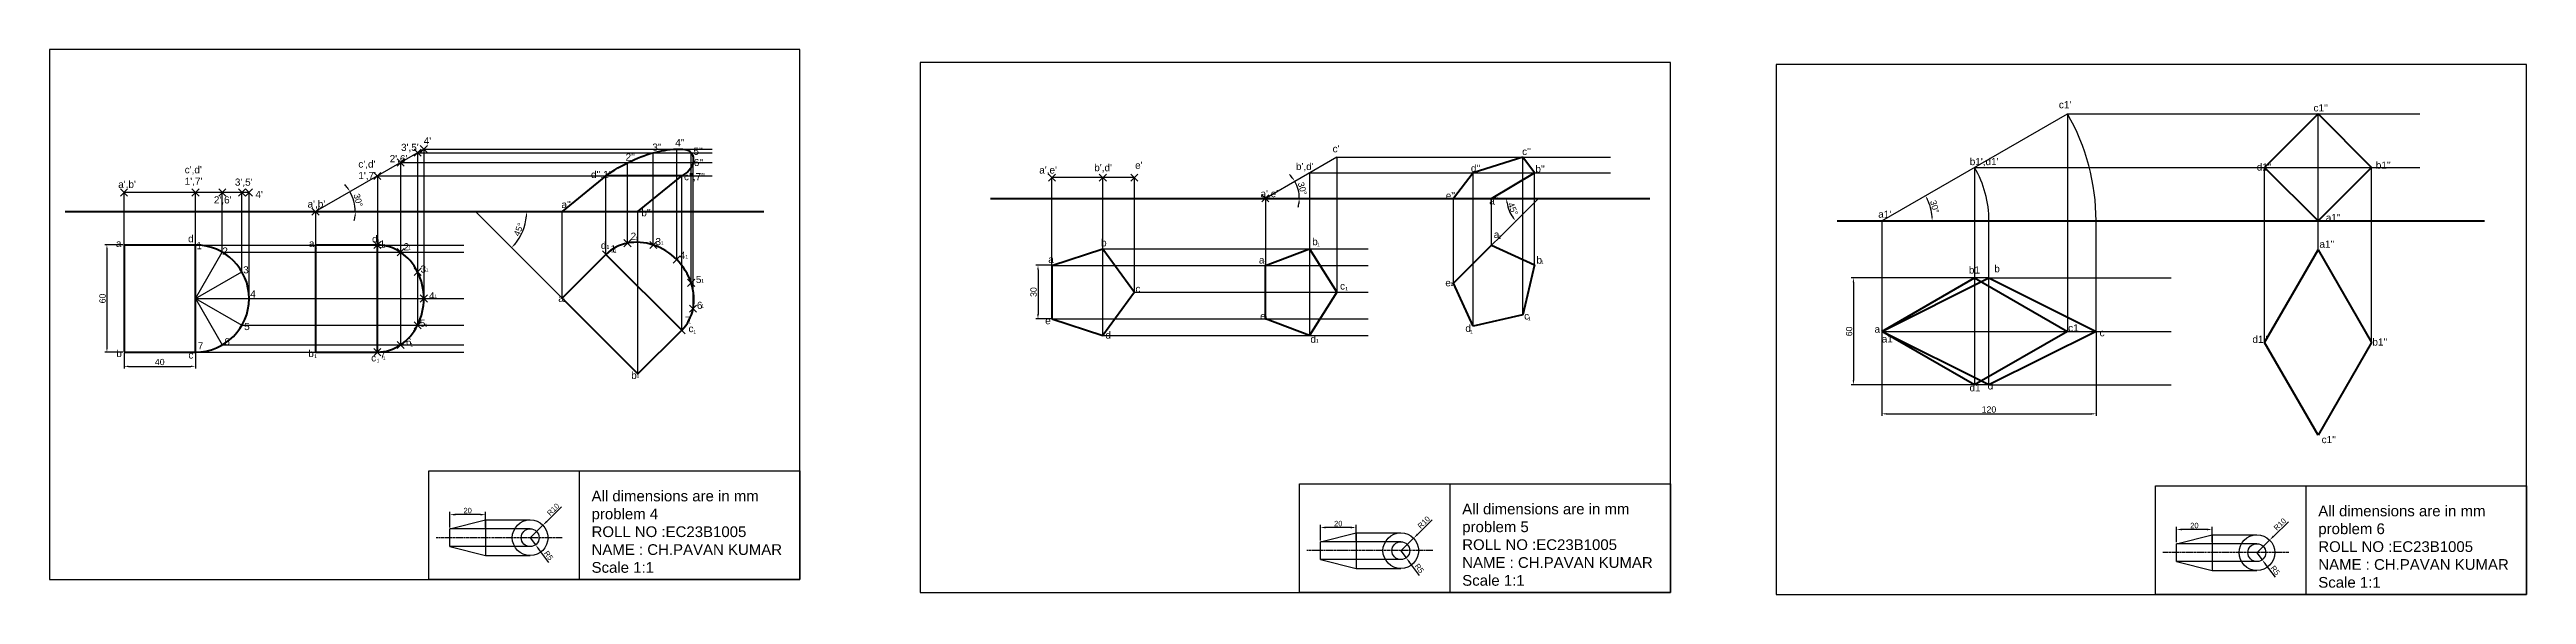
# Model space of a CAD drawing. Header units: millimetres. Extents: x 1234 to 5871, y 1453 to 1780.
# Drawn here: x 2626 to 4013, y 1462 to 1768 of the extents above; entities that cross this region are included whole.
import ezdxf

# ---------------------------------------------------------------- set-up
doc = ezdxf.new("R2010")
doc.units = ezdxf.units.MM
doc.header["$PDMODE"] = 3
doc.header["$PDSIZE"] = 2
doc.linetypes.add('CENTER', pattern=[2, 1.25, -0.25, 0.25, -0.25])
doc.styles.get("Standard").update_dxf_attribs({"font": 'arial.ttf'})
doc.dimstyles.new('Decimal-3', dxfattribs={"dimscale": 1.2, "dimtxt": 2.5, "dimasz": 2.5, "dimexe": 1.25, "dimexo": 0.625, "dimtad": 1, "dimtxsty": 'Standard', "dimcen": 2.5, "dimadec": 0, "dimazin": 0, "dimtfac": 1, "dimtmove": 0, "dimatfit": 3, "dimfxl": 1, "dimarcsym": 0})
doc.dimstyles.new('ISO-25', dxfattribs={"dimtxt": 3.5, "dimasz": 2.5, "dimexe": 1.25, "dimexo": 0.625, "dimtad": 1, "dimtxsty": 'Standard', "dimcen": 2.5, "dimadec": 0, "dimazin": 0, "dimtfac": 1, "dimtmove": 0, "dimatfit": 3, "dimfxl": 1, "dimarcsym": 0})

msp = doc.modelspace()

# ---------------------------------------------------------------- texts
for s, height, p in [("c1'", 4, (3751.123, 1734.686)), ("c1''", 4, (3893.704, 1732.924)), ("2',6'", 4, (2816.632, 1704.448)), ("3',5'", 4, (2822.985, 1710.793)), ("4'", 4, (2835.69, 1714.419)), ("2''", 4, (2948.713, 1705.36)), ("3''", 4, (2963.673, 1710.915)), ("4''", 4, (2976.523, 1713.405)), ("5''", 4, (2986.688, 1708.616)), ("6''", 4, (2986.88, 1702.295)), ("c'", 4, (3344.533, 1710.012)), ("c''", 4, (3450.634, 1708.484)), ("b1',d1'", 4, (3701.237, 1702.826)), ("a',b'", 4, (2664.633, 1690.082)), ("c',d'", 4, (2701.879, 1698.258)), ("1',7'", 4, (2701.879, 1691.832)), ("3',5'", 4, (2729.968, 1691.32)), ("c',d'", 4, (2799.087, 1701.427)), ("1',7'", 4, (2799.087, 1695.001)), ("d'',1''", 4, (2929.342, 1695.59)), ("c'',7''", 4, (2981.418, 1694.389)), ("a',e'", 4, (3180.298, 1698.107)), ("b',d'", 4, (3211.092, 1699.43)), ("e'", 4, (3233.939, 1700.753)), ("b',d'", 4, (3324.003, 1700.091)), ("d''", 4, (3421.949, 1699.108)), ("b''", 4, (3458.065, 1698.718)), ("d1''", 4, (3861.918, 1699.811)), ("b1''", 4, (3928.567, 1700.835)), ("2',6'", 4, (2718.189, 1681.365)), ("4'", 4, (2741.445, 1684.381)), ("a',b'", 4, (2770.651, 1679.069)), ("a''", 4, (2912.791, 1678.784)), ("b''", 4, (2957.521, 1674.194)), ("a',e'", 4, (3304.136, 1684.878)), ("e''", 4, (3407.868, 1683.742)), ("a''", 4, (3432.25, 1680.747)), ('2', 4, (2951.524, 1661.021)), ('a', 4, (3434.748, 1661.985)), ("a1'", 4, (3649.994, 1673.338)), ("a1''", 4, (3900.54, 1671.477)), ('a', 4, (2663.358, 1657.013)), ('d', 4, (2703.779, 1659.647)), ('1', 4, (2708.445, 1655.714)), ('2', 4, (2722.934, 1652.707)), ('a', 4, (2771.395, 1656.982)), ('1', 2, (2774.533, 1655.874)), ('d', 4, (2806.772, 1659.457)), ('1', 2, (2809.486, 1659.308)), ('1', 4, (2810.944, 1656.616)), ('1', 2, (2812.817, 1656.646)), ('2', 4, (2824.411, 1655.1)), ('1', 2, (2827.044, 1655.277)), ('d', 4, (2934.846, 1655.853)), ('1', 2, (2938.009, 1656.096)), ('1', 4, (2940.289, 1653.984)), ('1', 2, (2942.078, 1653.653)), ('1', 2, (2954.25, 1660.776)), ('3', 4, (2965.425, 1657.978)), ('1', 2, (2968.513, 1658.197)), ('4', 4, (2979.088, 1650.313)), ('1', 2, (2982.161, 1650.46)), ('a', 4, (3185.338, 1648.072)), ('b', 4, (3214.913, 1657.359)), ('a', 4, (3303.271, 1647.711)), ('b', 4, (3333.119, 1657.979)), ('1', 2, (3335.834, 1657.376)), ('1', 2, (3437.44, 1661.42)), ('b', 4, (3458.663, 1647.653)), ("a1''", 4, (3896.991, 1656.579)), ('3', 4, (2734.601, 1642.182)), ('3', 4, (2833.895, 1642.597)), ('1', 2, (2836.795, 1643.103)), ('5', 4, (2988.059, 1636.777)), ('1', 2, (2991.014, 1636.952)), ('1', 2, (3306.029, 1646.99)), ('e', 4, (3407.644, 1634.914)), ('1', 2, (3410.547, 1635.19)), ('1', 2, (3461.181, 1647.361)), ('b1', 4, (3700.755, 1642.108)), ('b', 4, (3714.985, 1642.785)), ('4', 4, (2738.553, 1628.65)), ('4', 4, (2838.637, 1627.631)), ('1', 2, (2841.659, 1628.311)), ('a', 4, (2911.036, 1626.249)), ('1', 2, (2913.576, 1626.061)), ('6', 4, (2988.632, 1622.288)), ('1', 2, (2991.137, 1622.829)), ('c', 4, (3234.156, 1631.561)), ('c', 4, (3348.707, 1633.137)), ('1', 2, (3351.555, 1632.597)), ('5', 4, (2735.166, 1610.419)), ('5', 4, (2833.516, 1612.286)), ('1', 2, (2836.2, 1612.052)), ('7', 4, (2981.89, 1613.907)), ('1', 2, (2983.882, 1614.11)), ('c', 4, (2983.923, 1609.263)), ('1', 2, (2986.644, 1608.274)), ('e', 4, (3183.619, 1613.696)), ('d', 4, (3217.326, 1605.641)), ('e', 4, (3303.935, 1616.244)), ('1', 2, (3306.698, 1616.029)), ('d', 4, (3418.864, 1609.399)), ('1', 2, (3421.462, 1608.374)), ('c', 4, (3451.754, 1616.336)), ('1', 2, (3453.828, 1615.885)), ('a', 4, (3647.899, 1608.945)), ('c1', 4, (3756.321, 1609.621)), ('c', 4, (3773.94, 1606.914)), ('b', 4, (2663.571, 1595.304)), ('c', 4, (2703.968, 1594.479)), ('7', 4, (2709.155, 1599.564)), ('6', 4, (2724.063, 1601.962)), ('b', 4, (2771.073, 1595.31)), ('1', 2, (2774.374, 1594.767)), ('c', 4, (2806.251, 1592.862)), ('7', 4, (2811.21, 1594.533)), ('1', 2, (2812.754, 1593.656)), ('6', 4, (2825.739, 1601.867)), ('1', 2, (2828.207, 1601.165)), ('d', 4, (3332.124, 1603.325)), ('1', 2, (3335.148, 1603.327)), ('a1', 4, (3651.972, 1603.463)), ("d1''", 4, (3859.488, 1603.23)), ("b1''", 4, (3926.655, 1601.749)), ('1', 2, (2809.318, 1592.329)), ('b', 4, (2951.853, 1583.055)), ('1', 2, (2954.859, 1583.769)), ('d', 4, (3711.258, 1577.135)), ('d1', 4, (3701.094, 1576.119)), ("c1''", 4, (3898.252, 1547.064))]:
    msp.add_text(s, height=height).set_placement(p)
at = {"char_height": 6, "attachment_point": 1}
for s, insert in [('{\\fArial Unicode MS|b0|i0|c134|p34;All dimensions are in mm\\Pproblem \\fArial Unicode MS|b0|i0|c0|p34;4\\PROLL NO :\\fArial Unicode MS|b0|i0|c134|p34;EC23B10\\fArial Unicode MS|b0|i0|c0|p34;05\\PNAME : CH.PAVAN KUMAR\\P\\fArial Unicode MS|b0|i0|c134|p34;Scale }1:1', (2929.66, 1520.447)), ('{\\fArial Unicode MS|b0|i0|c134|p34;All dimensions are in mm\\Pproblem \\fArial Unicode MS|b0|i0|c0|p34;5\\PROLL NO :\\fArial Unicode MS|b0|i0|c134|p34;EC23B10\\fArial Unicode MS|b0|i0|c0|p34;05\\PNAME : CH.PAVAN KUMAR\\P\\fArial Unicode MS|b0|i0|c134|p34;Scale }1:1', (3417.096, 1513.191)), ('{\\fArial Unicode MS|b0|i0|c134|p34;All dimensions are in mm\\Pproblem \\fArial Unicode MS|b0|i0|c0|p34;6\\PROLL NO :\\fArial Unicode MS|b0|i0|c134|p34;EC23B10\\fArial Unicode MS|b0|i0|c0|p34;05\\PNAME : CH.PAVAN KUMAR\\P\\fArial Unicode MS|b0|i0|c134|p34;Scale }1:1', (3896.365, 1512.091))]:
    msp.add_mtext_dynamic_manual_height_columns(s, width=147.89698, gutter_width=12.5, heights=[0], dxfattribs=dict(at, insert=insert))

# ---------------------------------------------------------------- blocks, each defined once
blk = doc.blocks.new('*D9')
at = {"color": 0, "lineweight": -2, "transparency": 16777216}
for p, q in [((2667.9, 1597.5), (2667.9, 1588.8)), ((2707.9, 1597.5), (2707.9, 1588.8)), ((2670.4, 1590.1), (2705.4, 1590.1))]:
    blk.add_line(p, q, dxfattribs=at)
at = {"color": 0, "transparency": 16777216}
for points in [[(2670.4, 1590.5), (2670.4, 1589.7), (2667.9, 1590.1)], [(2705.4, 1590.5), (2705.4, 1589.7), (2707.9, 1590.1)]]:
    blk.add_solid(points, dxfattribs=at)
at = {"layer": 'Defpoints', "color": 0, "transparency": 16777216}
for p in [(2667.9, 1598.1), (2707.9, 1598.1), (2707.9, 1590.1)]:
    blk.add_point(p, dxfattribs=at)
at = {"color": 0, "transparency": 16777216, "insert": (2687.9, 1592.5), "char_height": 3.5, "attachment_point": 5}
blk.add_mtext('40', dxfattribs=at)
blk = doc.blocks.new('*D10')
at = {"color": 0, "lineweight": -2, "transparency": 16777216}
for p, q in [((2667.3, 1658.1), (2657.1, 1658.1)), ((2658.3, 1655.6), (2658.3, 1600.6)), ((2667.3, 1598.1), (2657.1, 1598.1))]:
    blk.add_line(p, q, dxfattribs=at)
at = {"color": 0, "transparency": 16777216}
for points in [[(2657.9, 1655.6), (2658.8, 1655.6), (2658.3, 1658.1)], [(2657.9, 1600.6), (2658.8, 1600.6), (2658.3, 1598.1)]]:
    blk.add_solid(points, dxfattribs=at)
at = {"layer": 'Defpoints', "color": 0, "transparency": 16777216}
for p in [(2667.9, 1658.1), (2658.3, 1598.1), (2667.9, 1598.1)]:
    blk.add_point(p, dxfattribs=at)
at = {"color": 0, "transparency": 16777216, "insert": (2655.9, 1628.1), "char_height": 3.5, "attachment_point": 5, "rotation": 90}
blk.add_mtext('60', dxfattribs=at)
blk = doc.blocks.new('*D12')
at = {"color": 0, "lineweight": -2, "transparency": 16777216}
for start, end in [(36.4186, 42.8373), (0, 30), (347.1627, 353.5814)]:
    blk.add_arc((2775.1, 1676.8), 22.3, start, end, dxfattribs=at)
at = {"color": 0, "transparency": 16777216}
for points in [[(2793.4, 1690.3), (2792.7, 1689.8), (2794.5, 1687.9)], [(2796.9, 1674.3), (2797.7, 1674.3), (2797.5, 1676.8)]]:
    blk.add_solid(points, dxfattribs=at)
at = {"layer": 'Defpoints', "color": 0, "transparency": 16777216}
for p in [(2835.7, 1711.8), (2797.1, 1680.7), (2635, 1676.8), (2775.1, 1676.8), (3026.1, 1676.8)]:
    blk.add_point(p, dxfattribs=at)
at = {"color": 0, "transparency": 16777216, "insert": (2799, 1683.2), "char_height": 3.5, "attachment_point": 5, "rotation": 285}
blk.add_mtext('30°', dxfattribs=at)
blk = doc.blocks.new('*D13')
at = {"color": 0, "lineweight": -2, "transparency": 16777216}
blk.add_arc((2864.7, 1676.8), 28.6, 320.0131, 354.9869, dxfattribs=at)
at = {"color": 0, "transparency": 16777216}
for points in [[(2892.8, 1674.3), (2893.6, 1674.3), (2893.3, 1676.8)], [(2886.9, 1658.1), (2886.3, 1658.7), (2884.9, 1656.6)]]:
    blk.add_solid(points, dxfattribs=at)
at = {"layer": 'Defpoints', "color": 0, "transparency": 16777216}
for p in [(2635, 1676.8), (2864.7, 1676.8), (3026.1, 1676.8), (2889.5, 1662.5), (2955.7, 1585.8)]:
    blk.add_point(p, dxfattribs=at)
at = {"color": 0, "transparency": 16777216, "insert": (2888.9, 1666.8), "char_height": 3.5, "attachment_point": 5, "rotation": 67.5}
blk.add_mtext('45°', dxfattribs=at)
blk = doc.blocks.new('*D44')
at = {"color": 0, "lineweight": -2, "transparency": 16777216}
for p, q in [((2895.3, 1494.1), (2898.3, 1490.1)), ((2905.7, 1480.2), (2900.1, 1487.7))]:
    blk.add_line(p, q, dxfattribs=at)
at = {"color": 0, "transparency": 16777216}
blk.add_solid([(2900.5, 1488), (2899.7, 1487.4), (2898.3, 1490.1)], dxfattribs=at)
at = {"layer": 'Defpoints', "color": 0, "transparency": 16777216}
for p in [(2895.3, 1494.1), (2898.3, 1490.1)]:
    blk.add_point(p, dxfattribs=at)
at = {"color": 0, "transparency": 16777216, "insert": (2905.6, 1484.1), "char_height": 3, "attachment_point": 5, "rotation": 307.0198}
blk.add_mtext('R5', dxfattribs=at)
blk = doc.blocks.new('*D45')
at = {"color": 0, "lineweight": -2, "transparency": 16777216}
for p, q in [((2895.3, 1494.1), (2902.4, 1501.1)), ((2912.9, 1511.3), (2904.6, 1503.2))]:
    blk.add_line(p, q, dxfattribs=at)
at = {"color": 0, "transparency": 16777216}
blk.add_solid([(2904.2, 1503.5), (2904.9, 1502.8), (2902.4, 1501.1)], dxfattribs=at)
at = {"layer": 'Defpoints', "color": 0, "transparency": 16777216}
for p in [(2902.4, 1501.1), (2895.3, 1494.1)]:
    blk.add_point(p, dxfattribs=at)
at = {"color": 0, "transparency": 16777216, "insert": (2908.2, 1509.9), "char_height": 3, "attachment_point": 5, "rotation": 44.4314}
blk.add_mtext('R10', dxfattribs=at)
blk = doc.blocks.new('*D46')
at = {"color": 0, "lineweight": -2, "transparency": 16777216}
for p, q in [((2850.3, 1499.8), (2850.3, 1508.5)), ((2867.3, 1507), (2853.3, 1507)), ((2870.3, 1499.8), (2870.3, 1508.5))]:
    blk.add_line(p, q, dxfattribs=at)
at = {"color": 0, "transparency": 16777216}
for points in [[(2853.3, 1507.5), (2853.3, 1506.5), (2850.3, 1507)], [(2867.3, 1507.5), (2867.3, 1506.5), (2870.3, 1507)]]:
    blk.add_solid(points, dxfattribs=at)
at = {"layer": 'Defpoints', "color": 0, "transparency": 16777216}
for p in [(2850.3, 1507), (2850.3, 1499.1), (2870.3, 1499.1)]:
    blk.add_point(p, dxfattribs=at)
at = {"color": 0, "transparency": 16777216, "insert": (2860.3, 1509.3), "char_height": 3, "attachment_point": 5}
blk.add_mtext('20', dxfattribs=at)
blk = doc.blocks.new('*D14')
at = {"color": 0, "lineweight": -2, "transparency": 16777216}
for p, q in [((3186.8, 1646.7), (3178.3, 1646.7)), ((3179.6, 1644.2), (3179.6, 1619.2)), ((3186.8, 1616.7), (3178.3, 1616.7))]:
    blk.add_line(p, q, dxfattribs=at)
at = {"color": 0, "transparency": 16777216}
for points in [[(3179.1, 1644.2), (3180, 1644.2), (3179.6, 1646.7)], [(3179.1, 1619.2), (3180, 1619.2), (3179.6, 1616.7)]]:
    blk.add_solid(points, dxfattribs=at)
at = {"layer": 'Defpoints', "color": 0, "transparency": 16777216}
for p in [(3187.4, 1646.7), (3179.6, 1616.7), (3187.4, 1616.7)]:
    blk.add_point(p, dxfattribs=at)
at = {"color": 0, "transparency": 16777216, "insert": (3177.1, 1631.7), "char_height": 3.5, "attachment_point": 5, "rotation": 90}
blk.add_mtext('30', dxfattribs=at)
blk = doc.blocks.new('*D15')
at = {"color": 0, "lineweight": -2, "transparency": 16777216}
for start, end in [(37.5494, 45.0988), (0, 30), (344.9012, 352.4506)]:
    blk.add_arc((3306.9, 1684.2), 19, start, end, dxfattribs=at)
at = {"color": 0, "transparency": 16777216}
for points in [[(3322.3, 1696), (3321.6, 1695.5), (3323.4, 1693.7)], [(3325.3, 1681.7), (3326.1, 1681.7), (3325.9, 1684.2)]]:
    blk.add_solid(points, dxfattribs=at)
at = {"layer": 'Defpoints', "color": 0, "transparency": 16777216}
for p in [(3346.9, 1707.3), (3153, 1684.2), (3306.9, 1684.2), (3325.6, 1687.5), (3522.2, 1684.2)]:
    blk.add_point(p, dxfattribs=at)
at = {"color": 0, "transparency": 16777216, "insert": (3327.6, 1689.7), "char_height": 3.5, "attachment_point": 5, "rotation": 285}
blk.add_mtext('30°', dxfattribs=at)
blk = doc.blocks.new('*D16')
at = {"color": 0, "lineweight": -2, "transparency": 16777216}
blk.add_arc((3459.8, 1684.2), 17.8, 188.0329, 216.9671, dxfattribs=at)
at = {"color": 0, "transparency": 16777216}
for points in [[(3441.7, 1681.7), (3442.5, 1681.7), (3441.9, 1684.2)], [(3445.8, 1673.7), (3445.2, 1673.2), (3447.1, 1671.6)]]:
    blk.add_solid(points, dxfattribs=at)
at = {"layer": 'Defpoints', "color": 0, "transparency": 16777216}
for p in [(3153, 1684.2), (3442.5, 1679.6), (3459.8, 1684.2), (3522.2, 1684.2), (3412.2, 1636.7)]:
    blk.add_point(p, dxfattribs=at)
at = {"color": 0, "transparency": 16777216, "insert": (3445.5, 1678.3), "char_height": 3.5, "attachment_point": 5, "rotation": 292.5}
blk.add_mtext('45°', dxfattribs=at)
blk = doc.blocks.new('*D47')
at = {"color": 0, "lineweight": -2, "transparency": 16777216}
for p, q in [((3382.7, 1486.8), (3385.7, 1482.8)), ((3393.2, 1473), (3387.5, 1480.4))]:
    blk.add_line(p, q, dxfattribs=at)
at = {"color": 0, "transparency": 16777216}
blk.add_solid([(3387.9, 1480.7), (3387.1, 1480.1), (3385.7, 1482.8)], dxfattribs=at)
at = {"layer": 'Defpoints', "color": 0, "transparency": 16777216}
for p in [(3382.7, 1486.8), (3385.7, 1482.8)]:
    blk.add_point(p, dxfattribs=at)
at = {"color": 0, "transparency": 16777216, "insert": (3393.1, 1476.9), "char_height": 3, "attachment_point": 5, "rotation": 307.0198}
blk.add_mtext('R5', dxfattribs=at)
blk = doc.blocks.new('*D48')
at = {"color": 0, "lineweight": -2, "transparency": 16777216}
for p, q in [((3400.3, 1504.1), (3392, 1495.9)), ((3382.7, 1486.8), (3389.9, 1493.8))]:
    blk.add_line(p, q, dxfattribs=at)
at = {"color": 0, "transparency": 16777216}
blk.add_solid([(3391.7, 1496.3), (3392.4, 1495.6), (3389.9, 1493.8)], dxfattribs=at)
at = {"layer": 'Defpoints', "color": 0, "transparency": 16777216}
for p in [(3382.7, 1486.8), (3389.9, 1493.8)]:
    blk.add_point(p, dxfattribs=at)
at = {"color": 0, "transparency": 16777216, "insert": (3395.6, 1502.7), "char_height": 3, "attachment_point": 5, "rotation": 44.4314}
blk.add_mtext('R10', dxfattribs=at)
blk = doc.blocks.new('*D49')
at = {"color": 0, "lineweight": -2, "transparency": 16777216}
for p, q in [((3337.7, 1492.6), (3337.7, 1501.3)), ((3354.7, 1499.8), (3340.7, 1499.8)), ((3357.7, 1492.6), (3357.7, 1501.3))]:
    blk.add_line(p, q, dxfattribs=at)
at = {"color": 0, "transparency": 16777216}
for points in [[(3340.7, 1500.3), (3340.7, 1499.3), (3337.7, 1499.8)], [(3354.7, 1500.3), (3354.7, 1499.3), (3357.7, 1499.8)]]:
    blk.add_solid(points, dxfattribs=at)
at = {"layer": 'Defpoints', "color": 0, "transparency": 16777216}
for p in [(3337.7, 1499.8), (3337.7, 1491.8), (3357.7, 1491.8)]:
    blk.add_point(p, dxfattribs=at)
at = {"color": 0, "transparency": 16777216, "insert": (3347.7, 1502), "char_height": 3, "attachment_point": 5}
blk.add_mtext('20', dxfattribs=at)
blk = doc.blocks.new('*D18')
at = {"color": 0, "lineweight": -2, "transparency": 16777216}
for p, q in [((3652, 1609.1), (3652, 1562.3)), ((3772, 1609.1), (3772, 1562.3)), ((3654.5, 1563.5), (3769.5, 1563.5))]:
    blk.add_line(p, q, dxfattribs=at)
at = {"color": 0, "transparency": 16777216}
for points in [[(3654.5, 1563.9), (3654.5, 1563.1), (3652, 1563.5)], [(3769.5, 1563.9), (3769.5, 1563.1), (3772, 1563.5)]]:
    blk.add_solid(points, dxfattribs=at)
at = {"layer": 'Defpoints', "color": 0, "transparency": 16777216}
for p in [(3652, 1609.7), (3772, 1609.7), (3772, 1563.5)]:
    blk.add_point(p, dxfattribs=at)
at = {"color": 0, "transparency": 16777216, "insert": (3712, 1565.9), "char_height": 3.5, "attachment_point": 5}
blk.add_mtext('120', dxfattribs=at)
blk = doc.blocks.new('*D19')
at = {"color": 0, "lineweight": -2, "transparency": 16777216}
for p, q in [((3711.3, 1639.7), (3634.8, 1639.7)), ((3636.1, 1637.2), (3636.1, 1582.2)), ((3711.3, 1579.7), (3634.8, 1579.7))]:
    blk.add_line(p, q, dxfattribs=at)
at = {"color": 0, "transparency": 16777216}
for points in [[(3635.7, 1637.2), (3636.5, 1637.2), (3636.1, 1639.7)], [(3635.7, 1582.2), (3636.5, 1582.2), (3636.1, 1579.7)]]:
    blk.add_solid(points, dxfattribs=at)
at = {"layer": 'Defpoints', "color": 0, "transparency": 16777216}
for p in [(3712, 1639.7), (3636.1, 1579.7), (3712, 1579.7)]:
    blk.add_point(p, dxfattribs=at)
at = {"color": 0, "transparency": 16777216, "insert": (3633.7, 1609.7), "char_height": 3.5, "attachment_point": 5, "rotation": 90}
blk.add_mtext('60', dxfattribs=at)
blk = doc.blocks.new('*D20')
at = {"color": 0, "lineweight": -2, "transparency": 16777216}
blk.add_arc((3652, 1671.5), 28.3, 5.0692, 24.9308, dxfattribs=at)
at = {"color": 0, "transparency": 16777216}
for points in [[(3677.2, 1683.3), (3678, 1683.7), (3676.5, 1685.7)], [(3680.5, 1674.1), (3679.7, 1674), (3680.2, 1671.5)]]:
    blk.add_solid(points, dxfattribs=at)
at = {"layer": 'Defpoints', "color": 0, "transparency": 16777216}
for p in [(3755.9, 1731.5), (3627, 1671.5), (3652, 1671.5), (3679.8, 1676.5), (3989.5, 1671.5)]:
    blk.add_point(p, dxfattribs=at)
at = {"color": 0, "transparency": 16777216, "insert": (3681.6, 1679.5), "char_height": 3.5, "attachment_point": 5, "rotation": 285}
blk.add_mtext('30°', dxfattribs=at)
blk = doc.blocks.new('*D50')
at = {"color": 0, "lineweight": -2, "transparency": 16777216}
for p, q in [((3862, 1485.7), (3865, 1481.7)), ((3872.4, 1471.9), (3866.8, 1479.3))]:
    blk.add_line(p, q, dxfattribs=at)
at = {"color": 0, "transparency": 16777216}
blk.add_solid([(3867.2, 1479.6), (3866.4, 1479), (3865, 1481.7)], dxfattribs=at)
at = {"layer": 'Defpoints', "color": 0, "transparency": 16777216}
for p in [(3862, 1485.7), (3865, 1481.7)]:
    blk.add_point(p, dxfattribs=at)
at = {"color": 0, "transparency": 16777216, "insert": (3872.3, 1475.8), "char_height": 3, "attachment_point": 5, "rotation": 307.0198}
blk.add_mtext('R5', dxfattribs=at)
blk = doc.blocks.new('*D51')
at = {"color": 0, "lineweight": -2, "transparency": 16777216}
for p, q in [((3879.6, 1503), (3871.3, 1494.8)), ((3862, 1485.7), (3869.1, 1492.7))]:
    blk.add_line(p, q, dxfattribs=at)
at = {"color": 0, "transparency": 16777216}
blk.add_solid([(3870.9, 1495.2), (3871.6, 1494.5), (3869.1, 1492.7)], dxfattribs=at)
at = {"layer": 'Defpoints', "color": 0, "transparency": 16777216}
for p in [(3862, 1485.7), (3869.1, 1492.7)]:
    blk.add_point(p, dxfattribs=at)
at = {"color": 0, "transparency": 16777216, "insert": (3874.9, 1501.6), "char_height": 3, "attachment_point": 5, "rotation": 44.4314}
blk.add_mtext('R10', dxfattribs=at)
blk = doc.blocks.new('*D52')
at = {"color": 0, "lineweight": -2, "transparency": 16777216}
for p, q in [((3817, 1491.5), (3817, 1500.2)), ((3834, 1498.7), (3820, 1498.7)), ((3837, 1491.5), (3837, 1500.2))]:
    blk.add_line(p, q, dxfattribs=at)
at = {"color": 0, "transparency": 16777216}
for points in [[(3820, 1499.2), (3820, 1498.2), (3817, 1498.7)], [(3834, 1499.2), (3834, 1498.2), (3837, 1498.7)]]:
    blk.add_solid(points, dxfattribs=at)
at = {"layer": 'Defpoints', "color": 0, "transparency": 16777216}
for p in [(3817, 1498.7), (3817, 1490.7), (3837, 1490.7)]:
    blk.add_point(p, dxfattribs=at)
at = {"color": 0, "transparency": 16777216, "insert": (3827, 1500.9), "char_height": 3, "attachment_point": 5}
blk.add_mtext('20', dxfattribs=at)

# ---------------------------------------------------------------- dimensions: what is measured, and where the dimension line sits
at = {"color": 7, "true_color": 0xffffff}
for base, line1, line2, picture, middle in [((3679.809, 1676.458), ((3627.009, 1671.55), (3989.477, 1671.55)), ((3651.972, 1671.55), (3755.895, 1731.55)), '*D20', (3681.606, 1679.49)), ((2797.111, 1680.662), ((2634.986, 1676.785), (3026.104, 1676.785)), ((2835.744, 1711.785), (2775.123, 1676.785)), '*D12', (2799.021, 1683.188)), ((3325.61, 1687.49), ((3153.026, 1684.193), (3522.172, 1684.193)), ((3346.892, 1707.275), (3306.911, 1684.193)), '*D15', (3327.583, 1689.731)), ((3442.513, 1679.574), ((3459.751, 1684.193), (3412.243, 1636.685)), ((3153.026, 1684.193), (3522.172, 1684.193)), '*D16', (3445.485, 1678.283)), ((2889.465, 1662.494), ((2634.986, 1676.785), (3026.104, 1676.785)), ((2864.712, 1676.785), (2955.654, 1585.843)), '*D13', (2888.897, 1666.767))]:
    dim = msp.add_angular_dim_2l(base=base, line1=line1, line2=line2, dimstyle='ISO-25', dxfattribs=at)
    dim.commit()
    dim.dimension.update_dxf_attribs({"geometry": picture, "text_midpoint": middle})
for base, p1, p2, picture, middle in [((2658.34, 1598.079), (2667.923, 1658.079), (2667.923, 1598.079), '*D10', (2655.928, 1628.079)), ((3179.555, 1616.691), (3187.386, 1646.691), (3187.386, 1616.691), '*D14', (3177.142, 1631.691))]:
    dim = msp.add_linear_dim(base=base, p1=p1, p2=p2, angle=90, dimstyle='ISO-25', dxfattribs=at)
    dim.commit()
    dim.dimension.update_dxf_attribs({"geometry": picture, "text_midpoint": middle})
dim = msp.add_linear_dim(base=(3636.072, 1579.697), p1=(3711.972, 1639.697), p2=(3711.972, 1579.697), angle=90, dimstyle='ISO-25', dxfattribs=at)
dim.commit()
dim.dimension.update_dxf_attribs({"geometry": '*D19', "text_midpoint": (3636.072, 1609.697), "dimtype": 160})
dim = msp.add_linear_dim(base=(3771.972, 1563.529), p1=(3651.972, 1609.697), p2=(3771.972, 1609.697), dimstyle='ISO-25', dxfattribs=at)
dim.commit()
dim.dimension.update_dxf_attribs({"geometry": '*D18', "text_midpoint": (3711.972, 1563.529), "dimtype": 160})
dim = msp.add_linear_dim(base=(2707.923, 1590.097), p1=(2667.923, 1598.079), p2=(2707.923, 1598.079), dimstyle='ISO-25', dxfattribs=at)
dim.commit()
dim.dimension.update_dxf_attribs({"geometry": '*D9', "text_midpoint": (2687.923, 1592.509)})
for center, mpoint, picture, middle in [((2895.284, 1494.081), (2902.425, 1501.081), '*D45', (2908.203, 1509.942)), ((3382.719, 1486.825), (3389.86, 1493.825), '*D48', (3395.638, 1502.685)), ((3861.988, 1485.725), (3869.129, 1492.725), '*D51', (3874.907, 1501.586)), ((2895.284, 1494.081), (2898.294, 1490.089), '*D44', (2905.638, 1484.129)), ((3382.719, 1486.825), (3385.729, 1482.832), '*D47', (3393.074, 1476.873)), ((3861.988, 1485.725), (3864.998, 1481.733), '*D50', (3872.342, 1475.773))]:
    dim = msp.add_radius_dim(center=center, mpoint=mpoint, dimstyle='Decimal-3')
    dim.commit()
    dim.dimension.update_dxf_attribs({"geometry": picture, "text_midpoint": middle})
for base, p1, p2, picture, middle in [((2850.284, 1507.007), (2870.284, 1499.081), (2850.284, 1499.081), '*D46', (2860.284, 1509.289)), ((3337.719, 1499.751), (3357.719, 1491.825), (3337.719, 1491.825), '*D49', (3347.719, 1502.033)), ((3816.988, 1498.651), (3836.988, 1490.725), (3816.988, 1490.725), '*D52', (3826.988, 1500.933))]:
    dim = msp.add_linear_dim(base=base, p1=p1, p2=p2, dimstyle='Decimal-3')
    dim.commit()
    dim.dimension.update_dxf_attribs({"geometry": picture, "text_midpoint": middle})

# ---------------------------------------------------------------- linework, layer by layer
for p, q in [((2626.207, 1767.62), (2626.207, 1470.62)), ((3046.207, 1767.62), (2626.207, 1767.62)), ((3046.207, 1470.62), (3046.207, 1767.62)), ((3113.642, 1760.364), (3113.642, 1463.364)), ((3533.642, 1760.364), (3113.642, 1760.364)), ((3533.642, 1463.364), (3533.642, 1760.364)), ((3592.911, 1759.264), (3592.911, 1462.264)), ((4012.911, 1759.264), (3592.911, 1759.264)), ((4012.911, 1462.264), (4012.911, 1759.264)), ((3651.972, 1671.55), (3755.895, 1731.55)), ((3755.895, 1731.55), (3755.895, 1609.697)), ((3755.895, 1731.55), (3953.137, 1731.55)), ((3896.237, 1655.452), (3896.237, 1731.55)), ((2835.744, 1711.785), (2775.123, 1676.785)), ((2832.264, 1709.775), (2832.264, 1613.079)), ((2832.264, 1709.775), (2997.105, 1709.775)), ((2835.744, 1711.785), (2835.744, 1628.079)), ((2835.744, 1711.785), (2997.105, 1711.785)), ((2964.239, 1658.068), (2964.239, 1709.775)), ((2977.307, 1649.923), (2977.307, 1711.785)), ((2985.452, 1636.855), (2985.452, 1709.775)), ((3346.892, 1707.275), (3306.911, 1684.193)), ((3346.892, 1707.275), (3346.892, 1631.691)), ((3346.892, 1707.275), (3500.167, 1707.275)), ((3451.12, 1619.021), (3451.12, 1707.275)), ((2809.764, 1696.785), (2809.764, 1598.079)), ((2809.764, 1696.785), (2997.105, 1696.785)), ((2822.754, 1704.285), (2822.754, 1602.099)), ((2822.754, 1704.285), (2997.105, 1704.285)), ((2937.722, 1652.765), (2937.722, 1696.785)), ((2949.75, 1659.108), (2949.75, 1704.285)), ((2980.149, 1610.338), (2980.149, 1696.785)), ((2986.492, 1622.366), (2986.492, 1704.285)), ((3187.386, 1646.691), (3187.386, 1695.842)), ((3233.551, 1695.842), (3187.386, 1695.842)), ((3215.918, 1607.42), (3215.918, 1695.842)), ((3233.551, 1631.691), (3233.551, 1695.842)), ((3331.621, 1698.458), (3331.621, 1607.42)), ((3331.621, 1698.458), (3500.167, 1698.458)), ((3423.16, 1612.657), (3423.16, 1698.458)), ((3457.483, 1646.981), (3457.483, 1698.458)), ((3703.934, 1701.55), (3703.934, 1579.697)), ((3703.934, 1701.55), (3953.137, 1701.55)), ((3866.237, 1603.491), (3866.237, 1701.55)), ((3926.237, 1603.491), (3926.237, 1701.55)), ((2667.923, 1658.079), (2667.923, 1687.529)), ((2737.923, 1687.529), (2667.923, 1687.529)), ((2707.923, 1658.079), (2707.923, 1687.529)), ((2722.923, 1654.06), (2722.923, 1687.529)), ((2733.904, 1643.079), (2733.904, 1687.529)), ((2737.923, 1628.079), (2737.923, 1687.529)), ((3306.911, 1684.193), (3306.911, 1616.691)), ((3459.751, 1684.193), (3412.243, 1636.685)), ((3412.243, 1636.685), (3412.243, 1684.193)), ((3433.456, 1657.898), (3433.456, 1684.193)), ((2775.123, 1676.785), (2775.123, 1598.079)), ((2864.712, 1676.785), (2955.654, 1585.843)), ((2913.227, 1628.27), (2913.227, 1676.785)), ((2955.654, 1585.843), (2955.654, 1676.785)), ((3651.972, 1671.55), (3651.972, 1609.697)), ((3711.972, 1639.697), (3711.972, 1671.55)), ((3771.972, 1609.697), (3771.972, 1671.55)), ((2707.923, 1658.079), (2858.14, 1658.079)), ((2707.923, 1628.079), (2722.923, 1654.06)), ((2722.923, 1654.06), (2858.14, 1654.06)), ((3215.918, 1655.961), (3364.464, 1655.961)), ((2707.923, 1628.079), (2733.904, 1643.079)), ((3187.386, 1646.691), (3364.464, 1646.691)), ((3711.972, 1579.697), (3711.972, 1639.697)), ((3711.972, 1639.697), (3813.915, 1639.697)), ((2707.923, 1628.079), (2737.923, 1628.079)), ((2707.923, 1628.079), (2733.904, 1613.079)), ((2707.923, 1628.079), (2722.923, 1602.099)), ((2737.923, 1628.079), (2858.14, 1628.079)), ((3233.551, 1631.691), (3364.464, 1631.691)), ((2733.904, 1613.079), (2858.14, 1613.079)), ((3187.386, 1616.691), (3364.464, 1616.691)), ((3651.972, 1609.697), (3771.972, 1609.697)), ((3771.972, 1609.697), (3813.915, 1609.697)), ((2707.923, 1598.079), (2858.14, 1598.079)), ((2722.923, 1602.099), (2858.14, 1602.099)), ((3215.918, 1607.42), (3364.464, 1607.42)), ((3711.972, 1579.697), (3813.915, 1579.697)), ((2922.751, 1531.529), (2922.751, 1470.62)), ((3410.187, 1524.273), (3410.187, 1463.364)), ((3889.455, 1523.173), (3889.455, 1462.264)), ((2850.284, 1499.081), (2870.284, 1504.081)), ((2850.284, 1489.081), (2850.284, 1499.081)), ((2895.284, 1499.081), (2850.284, 1499.081)), ((2870.284, 1504.081), (2870.284, 1484.081)), ((2870.284, 1504.081), (2895.284, 1504.081)), ((2895.284, 1489.081), (2850.284, 1489.081)), ((2850.284, 1489.081), (2870.284, 1484.081)), ((2870.284, 1484.081), (2895.284, 1484.081)), ((3337.719, 1491.825), (3357.719, 1496.825)), ((3337.719, 1481.825), (3337.719, 1491.825)), ((3382.719, 1491.825), (3337.719, 1491.825)), ((3357.719, 1496.825), (3357.719, 1476.825)), ((3357.719, 1496.825), (3382.719, 1496.825)), ((3816.988, 1490.725), (3836.988, 1495.725)), ((3816.988, 1480.725), (3816.988, 1490.725)), ((3861.988, 1490.725), (3816.988, 1490.725)), ((3836.988, 1495.725), (3836.988, 1475.725)), ((3836.988, 1495.725), (3861.988, 1495.725)), ((2626.207, 1470.62), (3046.207, 1470.62)), ((3382.719, 1481.825), (3337.719, 1481.825)), ((3337.719, 1481.825), (3357.719, 1476.825)), ((3357.719, 1476.825), (3382.719, 1476.825)), ((3861.988, 1480.725), (3816.988, 1480.725)), ((3816.988, 1480.725), (3836.988, 1475.725)), ((3836.988, 1475.725), (3861.988, 1475.725)), ((3113.642, 1463.364), (3533.642, 1463.364)), ((3592.911, 1462.264), (4012.911, 1462.264))]:
    msp.add_line(p, q)
at = {"color": 3, "lineweight": 200}
for p, q in [((3896.237, 1731.55), (3866.237, 1701.55)), ((3926.237, 1701.55), (3896.237, 1731.55)), ((3451.12, 1707.275), (3423.16, 1698.458)), ((3457.483, 1698.458), (3451.12, 1707.275)), ((2937.722, 1696.785), (2913.227, 1676.785)), ((2980.149, 1696.785), (2937.722, 1696.785)), ((2955.654, 1676.785), (2980.149, 1696.785)), ((3423.16, 1698.458), (3412.243, 1684.193)), ((3433.456, 1684.193), (3457.483, 1698.458)), ((3866.237, 1701.55), (3896.237, 1671.55)), ((3896.237, 1671.55), (3926.237, 1701.55)), ((3412.243, 1684.193), (3433.456, 1684.193)), ((2913.227, 1676.785), (2955.654, 1676.785)), ((2775.123, 1658.079), (2775.123, 1598.079)), ((2809.764, 1658.079), (2775.123, 1658.079)), ((2809.764, 1598.079), (2809.764, 1658.079)), ((3306.911, 1646.691), (3331.621, 1655.961)), ((3331.621, 1655.961), (3346.892, 1631.691)), ((3866.237, 1603.491), (3896.237, 1655.452)), ((3896.237, 1655.452), (3926.237, 1603.491)), ((3306.911, 1616.691), (3306.911, 1646.691)), ((3651.972, 1609.697), (3703.934, 1639.697)), ((3703.934, 1639.697), (3755.895, 1609.697)), ((3346.892, 1631.691), (3331.621, 1607.42)), ((3331.621, 1607.42), (3306.911, 1616.691)), ((3703.934, 1579.697), (3651.972, 1609.697)), ((3755.895, 1609.697), (3703.934, 1579.697)), ((2775.123, 1598.079), (2809.764, 1598.079)), ((3896.237, 1551.529), (3866.237, 1603.491)), ((3926.237, 1603.491), (3896.237, 1551.529))]:
    msp.add_line(p, q, dxfattribs=at)
at = {"color": 7, "lineweight": 200, "true_color": 0xffffff}
for p, q in [((3153.026, 1684.193), (3522.172, 1684.193)), ((2634.986, 1676.785), (3026.104, 1676.785)), ((3627.009, 1671.55), (3989.477, 1671.55)), ((2667.923, 1658.079), (2667.923, 1598.079)), ((2707.923, 1658.079), (2667.923, 1658.079)), ((2707.923, 1598.079), (2707.923, 1658.079)), ((2937.722, 1652.765), (2913.227, 1628.27)), ((2980.149, 1610.338), (2937.722, 1652.765)), ((3187.386, 1646.691), (3215.918, 1655.961)), ((3215.918, 1655.961), (3233.551, 1631.691)), ((3412.243, 1636.685), (3433.456, 1657.898)), ((3433.456, 1657.898), (3457.483, 1646.981)), ((3187.386, 1646.691), (3187.386, 1616.691)), ((3423.16, 1612.657), (3412.243, 1636.685)), ((3457.483, 1646.981), (3451.12, 1619.021)), ((3651.972, 1609.697), (3711.972, 1639.697)), ((3711.972, 1639.697), (3771.972, 1609.697)), ((2913.227, 1628.27), (2955.654, 1585.843)), ((3233.551, 1631.691), (3215.918, 1607.42)), ((2955.654, 1585.843), (2980.149, 1610.338)), ((3187.386, 1616.691), (3215.918, 1607.42)), ((3451.12, 1619.021), (3423.16, 1612.657)), ((3711.972, 1579.697), (3651.972, 1609.697)), ((3771.972, 1609.697), (3711.972, 1579.697)), ((2667.923, 1598.079), (2707.923, 1598.079))]:
    msp.add_line(p, q, dxfattribs=at)
at = {"linetype": 'CENTER'}
for p, q in [((2913.17, 1494.081), (2842.651, 1494.081)), ((3400.605, 1486.825), (3330.086, 1486.825)), ((3879.874, 1485.725), (3809.355, 1485.725))]:
    msp.add_line(p, q, dxfattribs=at)
for points in [[(3046.207, 1470.62), (2838.494, 1470.62), (2838.494, 1531.529), (3046.207, 1531.529)], [(3533.642, 1463.364), (3325.93, 1463.364), (3325.93, 1524.273), (3533.642, 1524.273)], [(4012.911, 1462.264), (3805.199, 1462.264), (3805.199, 1523.173), (4012.911, 1523.173)]]:
    msp.add_lwpolyline(points, close=True)
for centre, radius in [((2895.284, 1494.081), 10), ((2895.284, 1494.081), 5), ((3382.719, 1486.825), 10), ((3382.719, 1486.825), 5), ((3861.988, 1485.725), 10), ((3861.988, 1485.725), 5)]:
    msp.add_circle(centre, radius)
for centre, radius, start, end in [((3651.972, 1671.55), 120, 360, 30), ((2677.63, 1676.785), 40, 359.9999999999992, 0), ((3651.972, 1671.55), 60, 0, 30)]:
    msp.add_arc(centre, radius, start, end)
at = {"color": 7, "lineweight": 200, "true_color": 0xffffff}
msp.add_arc((2707.923, 1628.079), 30, 270, 90, dxfattribs=at)
at = {"color": 3, "lineweight": 200}
msp.add_ellipse((2809.764, 1628.079), major_axis=(0, 30), ratio=0.8660254, start_param=3.14159265, end_param=6.28318531, dxfattribs=at)
at = {"color": 7, "lineweight": 200, "true_color": 0xffffff}
msp.add_ellipse((2958.935, 1631.552), major_axis=(-21.213, 21.213), ratio=0.8660254, start_param=3.14159265, end_param=6.28318531, dxfattribs=at)
at = {"color": 3, "lineweight": 200}
msp.add_open_spline([(2937.722, 1696.785), (2939.578, 1698.621), (2951.014, 1705.2), (2963.359, 1709.99), (2975.041, 1712.053), (2986.107, 1711.76), (2987.305, 1702.267), (2983.518, 1698.623), (2980.149, 1696.785)], degree=3, knots=[0, 0, 0, 0, 14.17439834, 29.66865993, 42.89015199, 51.2797282, 56.86778827, 66.6907565, 66.6907565, 66.6907565, 66.6907565], dxfattribs=at)
for p in [(2822.754, 1704.285), (2832.264, 1709.775), (2835.744, 1711.785), (2809.764, 1696.785), (3187.386, 1695.842), (3215.918, 1695.842), (3233.551, 1695.842), (2667.923, 1687.529), (2707.923, 1687.529), (2722.923, 1687.529), (2733.904, 1687.529), (2737.923, 1687.529), (2775.123, 1676.785), (3306.911, 1684.193), (2809.764, 1658.079), (2822.754, 1654.06), (2937.722, 1652.765), (2949.75, 1659.108), (2964.239, 1658.068), (2977.307, 1649.923), (2832.264, 1643.079), (2985.452, 1636.855), (2835.744, 1628.079), (2986.492, 1622.366), (2832.264, 1613.079), (2980.149, 1610.338), (2809.764, 1598.079), (2822.754, 1602.099)]:
    msp.add_point(p)

msp.set_redraw_order([(e.dxf.handle, doc.entitydb.next_handle()) for e in msp.query("TEXT MTEXT ATTDEF DIMENSION ARC_DIMENSION")])  # texts and dimensions are drawn at this point

doc.saveas('drawing.dxf')
